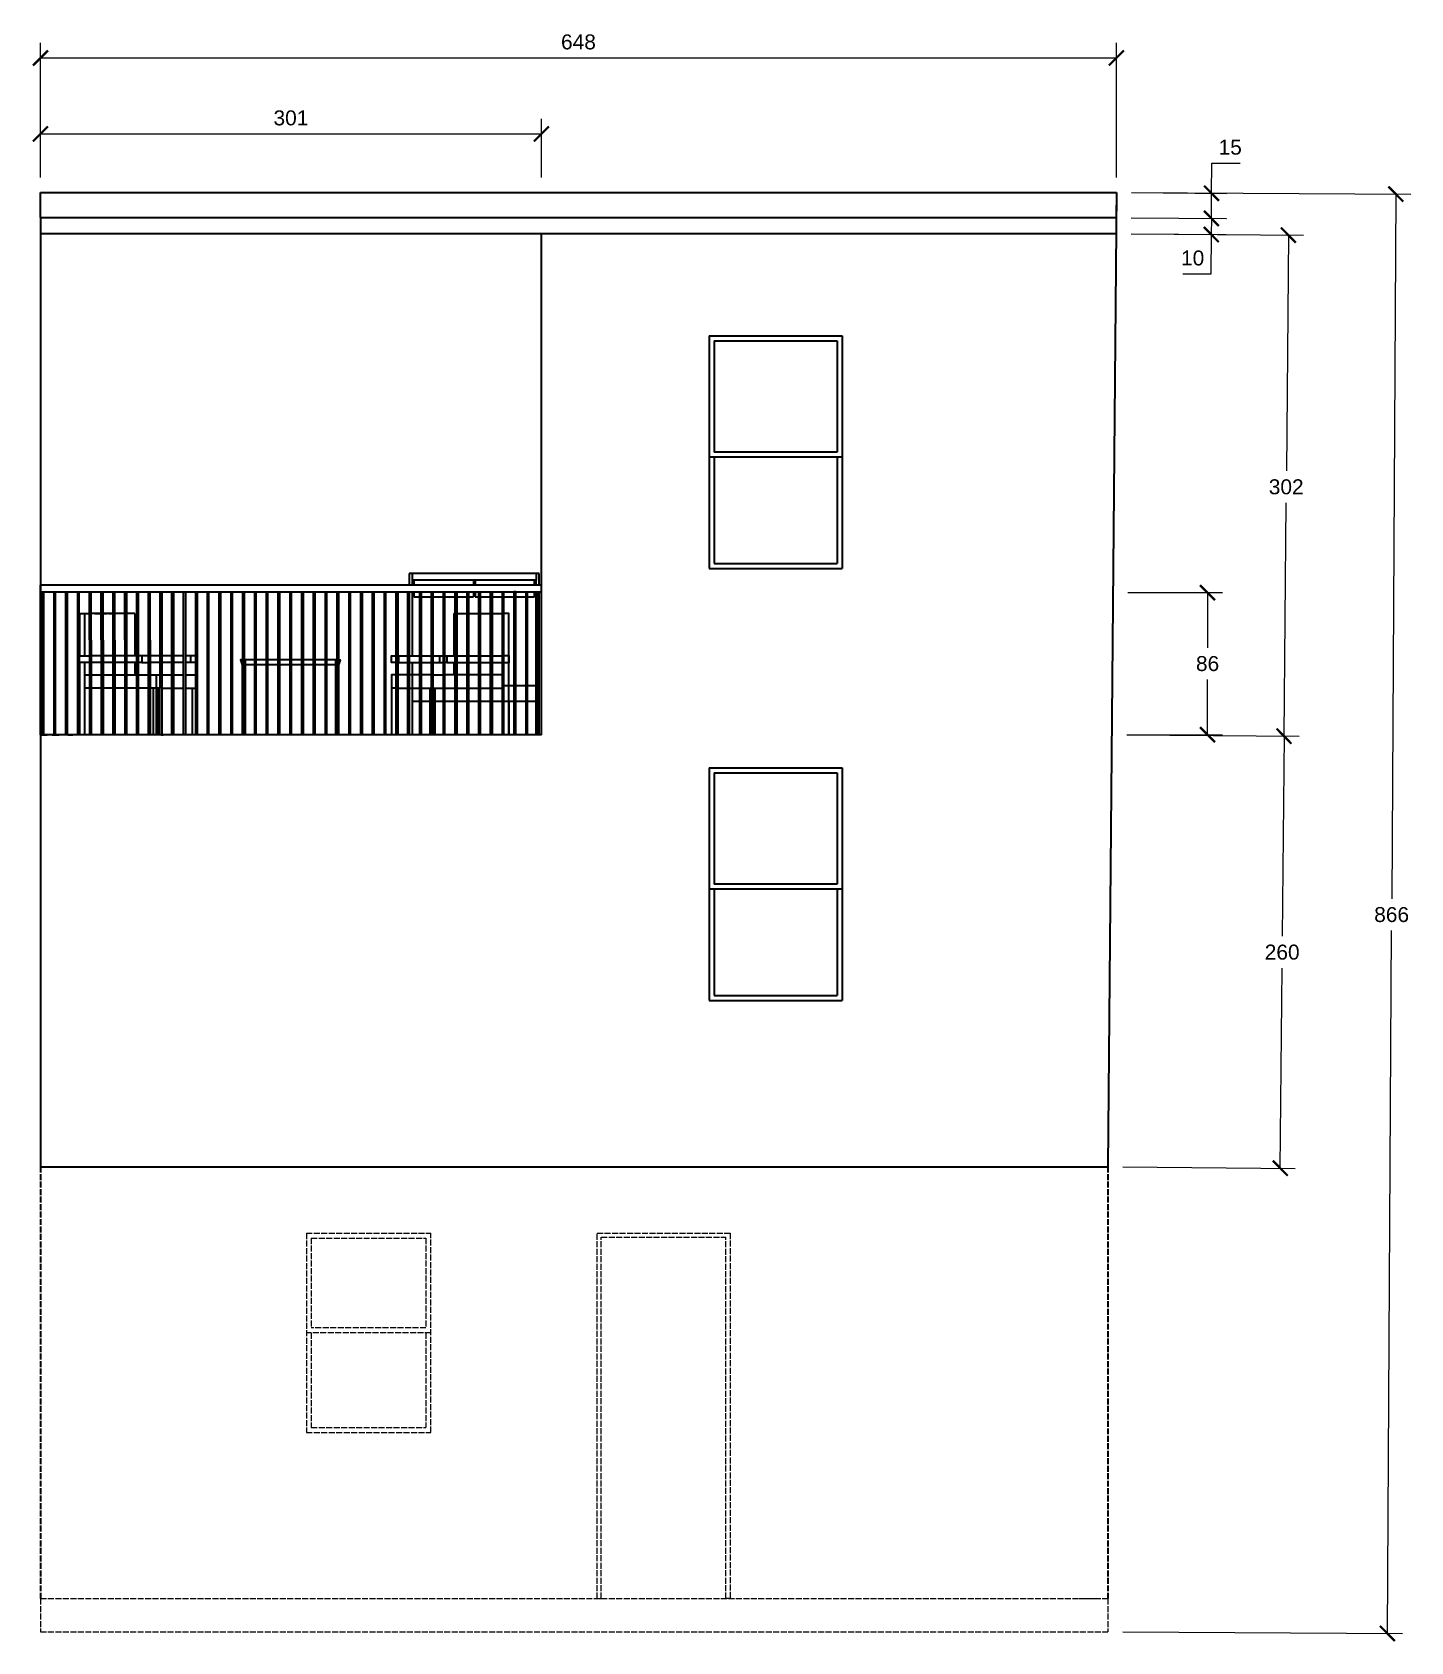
# Model space of a CAD drawing. Header units: millimetres. Extents: x 588 to 4422, y 307 to 1368.
# Drawn here: x 3593 to 4422, y 399 to 1368 of the extents above; entities that cross this region are included whole.
import ezdxf

# ---------------------------------------------------------------- set-up
doc = ezdxf.new("R2010")
doc.units = ezdxf.units.MM
doc.linetypes.add('ACAD_ISO02W100', pattern=[15, 12, -3])
for name, color, linetype, lineweight in [('A-FLOR-LEVL', 3, 'Continuous', 35), ('A-FURN', 2, 'Continuous', 35), ('A-ROOF', 3, 'Continuous', 35), ('A-WALL-FULL-EXTR', 3, 'Continuous', 35), ('QUOTE', 5, 'Continuous', 13)]:
    doc.layers.add(name, color=color, linetype=linetype, lineweight=lineweight)
doc.layers.add('A-STRUCTURE', color=4, linetype='Continuous')
doc.styles.get("Standard").update_dxf_attribs({"font": 'arial.ttf'})
doc.dimstyles.new('ISO-25', dxfattribs={"dimtxt": 2.5, "dimasz": 2.5, "dimexe": 1.25, "dimexo": 0.625, "dimtad": 1, "dimtxsty": 'Standard', "dimcen": 2.5, "dimadec": 0, "dimazin": 0, "dimtfac": 1, "dimtmove": 0, "dimatfit": 3, "dimfxl": 1, "dimarcsym": 0})

msp = doc.modelspace()

# ---------------------------------------------------------------- blocks, each defined once
blk = doc.blocks.new('_ArchTick')
at = {"color": 0, "linetype": 'ByBlock', "const_width": 0.15}
blk.add_lwpolyline([(-0.5, -0.5), (0.5, 0.5)], dxfattribs=at)
blk = doc.blocks.new('*D11')
at = {"layer": 'Defpoints', "color": 0, "transparency": 16777216}
for p in [(4243, 1030.95), (4242.26, 945.44), (4299.93, 945.44)]:
    blk.add_point(p, dxfattribs=at)
at = {"layer": 'QUOTE', "color": 0, "transparency": 16777216}
for p, q in [((4252, 1030.95), (4308.93, 1030.95)), ((4299.93, 1030.95), (4299.93, 997.79)), ((4299.93, 945.44), (4299.93, 978.6)), ((4251.26, 945.44), (4308.93, 945.44))]:
    blk.add_line(p, q, dxfattribs=at)
at = {"layer": 'QUOTE', "color": 0, "transparency": 16777216, "xscale": 9, "yscale": 9, "zscale": 9}
for p, rotation in [((4299.93, 1030.95), 90), ((4299.93, 945.44), 270)]:
    blk.add_blockref('_ArchTick', p, dxfattribs=dict(at, rotation=rotation))
at = {"layer": 'QUOTE', "color": 0, "transparency": 16777216, "insert": (4299.93, 988.2), "char_height": 9, "attachment_point": 5}
blk.add_mtext('86', dxfattribs=at)
blk = doc.blocks.new('*D13')
at = {"layer": 'Defpoints', "color": 0, "transparency": 16777216}
for p in [(4242.26, 945.44), (4240.01, 685.41), (4343.7, 684.51)]:
    blk.add_point(p, dxfattribs=at)
at = {"layer": 'QUOTE', "color": 0, "transparency": 16777216}
for p, q in [((4251.26, 945.36), (4354.96, 944.47)), ((4345.96, 944.54), (4344.91, 824.12)), ((4343.7, 684.51), (4344.75, 804.93)), ((4249.01, 685.33), (4352.7, 684.43))]:
    blk.add_line(p, q, dxfattribs=at)
at = {"layer": 'QUOTE', "color": 0, "transparency": 16777216, "xscale": 9, "yscale": 9, "zscale": 9}
for p, rotation in [((4345.96, 944.54), 89.50404895550439), ((4343.7, 684.51), 269.5040489555044)]:
    blk.add_blockref('_ArchTick', p, dxfattribs=dict(at, rotation=rotation))
at = {"layer": 'QUOTE', "color": 0, "transparency": 16777216, "insert": (4344.83, 814.53), "char_height": 9, "attachment_point": 5}
blk.add_mtext('260', dxfattribs=at)
blk = doc.blocks.new('*D14')
at = {"layer": 'Defpoints', "color": 0, "transparency": 16777216}
for p in [(4244.87, 1247.02), (4242.26, 945.44), (4345.96, 944.54)]:
    blk.add_point(p, dxfattribs=at)
at = {"layer": 'QUOTE', "color": 0, "transparency": 16777216}
for p, q in [((4253.87, 1246.94), (4357.57, 1246.04)), ((4348.57, 1246.12), (4347.34, 1104.2)), ((4345.96, 944.54), (4347.17, 1085)), ((4251.26, 945.36), (4354.96, 944.47))]:
    blk.add_line(p, q, dxfattribs=at)
at = {"layer": 'QUOTE', "color": 0, "transparency": 16777216, "xscale": 9, "yscale": 9, "zscale": 9}
for p, rotation in [((4348.57, 1246.12), 89.5040489555192), ((4345.96, 944.54), 269.5040489555192)]:
    blk.add_blockref('_ArchTick', p, dxfattribs=dict(at, rotation=rotation))
at = {"layer": 'QUOTE', "color": 0, "transparency": 16777216, "insert": (4347.25, 1094.6), "char_height": 9, "attachment_point": 5}
blk.add_mtext('302', dxfattribs=at)
blk = doc.blocks.new('*D15')
at = {"layer": 'Defpoints', "color": 0, "transparency": 16777216}
for p in [(4245.09, 1271.83), (4240.01, 405.44), (4408.16, 404.46)]:
    blk.add_point(p, dxfattribs=at)
at = {"layer": 'QUOTE', "color": 0, "transparency": 16777216}
for p, q in [((4254.09, 1271.77), (4422.24, 1270.79)), ((4413.24, 1270.84), (4410.75, 846.72)), ((4408.16, 404.46), (4410.64, 827.53)), ((4249.01, 405.39), (4417.16, 404.4))]:
    blk.add_line(p, q, dxfattribs=at)
at = {"layer": 'QUOTE', "color": 0, "transparency": 16777216, "xscale": 9, "yscale": 9, "zscale": 9}
for p, rotation in [((4413.24, 1270.84), 89.66430896421528), ((4408.16, 404.46), 269.6643089642153)]:
    blk.add_blockref('_ArchTick', p, dxfattribs=dict(at, rotation=rotation))
at = {"layer": 'QUOTE', "color": 0, "transparency": 16777216, "insert": (4410.7, 837.13), "char_height": 9, "attachment_point": 5}
blk.add_mtext('866', dxfattribs=at)
blk = doc.blocks.new('*D16')
at = {"layer": 'Defpoints', "color": 0, "transparency": 16777216}
for p in [(4245.09, 1271.83), (4244.96, 1256.72), (4302.21, 1256.22)]:
    blk.add_point(p, dxfattribs=at)
at = {"layer": 'QUOTE', "color": 0, "transparency": 16777216}
for p, q in [((4302.34, 1271.33), (4302.49, 1289.43)), ((4302.49, 1289.43), (4319.61, 1289.43)), ((4254.09, 1271.75), (4311.34, 1271.25)), ((4302.21, 1256.22), (4302.34, 1271.33)), ((4253.96, 1256.64), (4311.21, 1256.14))]:
    blk.add_line(p, q, dxfattribs=at)
at = {"layer": 'QUOTE', "color": 0, "transparency": 16777216, "xscale": 9, "yscale": 9, "zscale": 9}
for p, rotation in [((4302.34, 1271.33), 89.50402273631893), ((4302.21, 1256.22), 269.504022736319)]:
    blk.add_blockref('_ArchTick', p, dxfattribs=dict(at, rotation=rotation))
at = {"layer": 'QUOTE', "color": 0, "transparency": 16777216, "insert": (4313.55, 1299.03), "char_height": 9, "attachment_point": 5}
blk.add_mtext('15', dxfattribs=at)
blk = doc.blocks.new('*D17')
at = {"layer": 'Defpoints', "color": 0, "transparency": 16777216}
for p in [(3899.02, 1307.07), (3597.59, 1271.83), (3899.02, 1271.83)]:
    blk.add_point(p, dxfattribs=at)
at = {"layer": 'QUOTE', "color": 0, "transparency": 16777216}
for p, q in [((3597.59, 1280.83), (3597.59, 1316.07)), ((3899.02, 1280.83), (3899.02, 1316.07)), ((3597.59, 1307.07), (3899.02, 1307.07))]:
    blk.add_line(p, q, dxfattribs=at)
at = {"layer": 'QUOTE', "color": 0, "transparency": 16777216, "xscale": 9, "yscale": 9, "zscale": 9, "rotation": 180}
blk.add_blockref('_ArchTick', (3597.59, 1307.07), dxfattribs=at)
at = {"layer": 'QUOTE', "color": 0, "transparency": 16777216, "xscale": 9, "yscale": 9, "zscale": 9}
blk.add_blockref('_ArchTick', (3899.02, 1307.07), dxfattribs=at)
at = {"layer": 'QUOTE', "color": 0, "transparency": 16777216, "insert": (3748.31, 1316.66), "char_height": 9, "attachment_point": 5}
blk.add_mtext('301', dxfattribs=at)
blk = doc.blocks.new('*D12')
at = {"layer": 'Defpoints', "color": 0, "transparency": 16777216}
for p in [(4245.09, 1352.79), (3597.59, 1271.83), (4245.09, 1271.83)]:
    blk.add_point(p, dxfattribs=at)
at = {"layer": 'QUOTE', "color": 0, "transparency": 16777216}
for p, q in [((3597.59, 1280.83), (3597.59, 1361.79)), ((4245.09, 1280.83), (4245.09, 1361.79)), ((3597.59, 1352.79), (4245.09, 1352.79))]:
    blk.add_line(p, q, dxfattribs=at)
at = {"layer": 'QUOTE', "color": 0, "transparency": 16777216, "xscale": 9, "yscale": 9, "zscale": 9, "rotation": 180}
blk.add_blockref('_ArchTick', (3597.59, 1352.79), dxfattribs=at)
at = {"layer": 'QUOTE', "color": 0, "transparency": 16777216, "xscale": 9, "yscale": 9, "zscale": 9}
blk.add_blockref('_ArchTick', (4245.09, 1352.79), dxfattribs=at)
at = {"layer": 'QUOTE', "color": 0, "transparency": 16777216, "insert": (3921.34, 1362.39), "char_height": 9, "attachment_point": 5}
blk.add_mtext('648', dxfattribs=at)
blk = doc.blocks.new('*D18')
at = {"layer": 'Defpoints', "color": 0, "transparency": 16777216}
for p in [(4244.96, 1256.72), (4244.87, 1247.02), (4302.17, 1246.52)]:
    blk.add_point(p, dxfattribs=at)
at = {"layer": 'QUOTE', "color": 0, "transparency": 16777216}
for p, q in [((4302.26, 1256.22), (4302.34, 1265.22)), ((4253.96, 1256.64), (4311.26, 1256.14)), ((4302.26, 1256.22), (4302.17, 1246.52)), ((4253.87, 1246.94), (4311.17, 1246.45)), ((4302.17, 1246.52), (4301.97, 1222.74)), ((4301.97, 1222.74), (4284.95, 1222.74))]:
    blk.add_line(p, q, dxfattribs=at)
at = {"layer": 'QUOTE', "color": 0, "transparency": 16777216, "xscale": 9, "yscale": 9, "zscale": 9}
for p, rotation in [((4302.26, 1256.22), 269.5040227365348), ((4302.17, 1246.52), 89.50402273653474)]:
    blk.add_blockref('_ArchTick', p, dxfattribs=dict(at, rotation=rotation))
at = {"layer": 'QUOTE', "color": 0, "transparency": 16777216, "insert": (4290.96, 1232.33), "char_height": 9, "attachment_point": 5}
blk.add_mtext('10', dxfattribs=at)

# ---------------------------------------------------------------- dimensions: what is measured, and where the dimension line sits
at = {"layer": 'QUOTE'}
for base, p1, p2, picture, middle in [((4245.08912144, 1352.79164316), (3597.58912144, 1271.82696661), (4245.08912144, 1271.82696661), '*D12', (3921.33912144, 1362.38680005)), ((3899.02, 1307.07), (3597.59, 1271.83), (3899.02, 1271.83), '*D17', (3748.31, 1316.66))]:
    dim = msp.add_linear_dim(base=base, p1=p1, p2=p2, dimstyle='ISO-25', override={"dimtxt": 9, "dimasz": 9, "dimexe": 9, "dimexo": 9, "dimgap": 5, "dimdec": 0, "dimblk1": 'ArchTick', "dimblk2": 'ArchTick', "dimsah": 1, "dimlwd": 65535, "dimlwe": 65535}, dxfattribs=at)
    dim.commit()
    dim.dimension.update_dxf_attribs({"geometry": picture, "text_midpoint": middle})
for base, p1, p2, angle, override, picture, middle, dimtype in [((4302.21, 1256.22), (4245.09, 1271.83), (4244.96, 1256.72), 269.50402, {"dimtxt": 9, "dimasz": 9, "dimexe": 9, "dimexo": 9, "dimgap": 5, "dimtih": 1, "dimtoh": 1, "dimdec": 0, "dimblk1": 'ArchTick', "dimblk2": 'ArchTick', "dimsah": 1, "dimlwd": 65535, "dimlwe": 65535}, '*D16', (4313.55, 1289.43), 161), ((4408.16, 404.46), (4245.09, 1271.83), (4240.01, 405.44), 269.66431, {"dimtxt": 9, "dimasz": 9, "dimexe": 9, "dimexo": 9, "dimgap": 5, "dimtih": 1, "dimdec": 0, "dimblk1": 'ArchTick', "dimblk2": 'ArchTick', "dimsah": 1, "dimlwd": 65535, "dimlwe": 65535}, '*D15', (4410.7, 837.13), 161), ((4302.17, 1246.52), (4244.96, 1256.72), (4244.87, 1247.02), 269.50402, {"dimtxt": 9, "dimasz": 9, "dimexe": 9, "dimexo": 9, "dimgap": 5, "dimtoh": 1, "dimdec": 0, "dimblk1": 'ArchTick', "dimblk2": 'ArchTick', "dimsah": 1, "dimlwd": 65535, "dimlwe": 65535}, '*D18', (4290.96, 1222.74), 161), ((4345.96, 944.54), (4244.87, 1247.02), (4242.26, 945.44), 269.50405, {"dimtxt": 9, "dimasz": 9, "dimexe": 9, "dimexo": 9, "dimgap": 5, "dimtih": 1, "dimdec": 0, "dimblk1": 'ArchTick', "dimblk2": 'ArchTick', "dimsah": 1, "dimlwd": 65535, "dimlwe": 65535}, '*D14', (4347.25, 1094.6), 161), ((4299.93, 945.44), (4243, 1030.95), (4242.26, 945.44), 90, {"dimtxt": 9, "dimasz": 9, "dimexe": 9, "dimexo": 9, "dimgap": 5, "dimtih": 1, "dimdec": 0, "dimblk1": 'ArchTick', "dimblk2": 'ArchTick', "dimsah": 1, "dimlwd": 65535, "dimlwe": 65535}, '*D11', (4299.93, 988.2), 160)]:
    dim = msp.add_linear_dim(base=base, p1=p1, p2=p2, angle=angle, dimstyle='ISO-25', override=override, dxfattribs=at)
    dim.commit()
    dim.dimension.update_dxf_attribs({"geometry": picture, "text_midpoint": middle, "dimtype": dimtype})
dim = msp.add_aligned_dim(p1=(4242.26, 945.44), p2=(4240.01, 685.41), distance=103.7, dimstyle='ISO-25', override={"dimtxt": 9, "dimasz": 9, "dimexe": 9, "dimexo": 9, "dimgap": 5, "dimtih": 1, "dimdec": 0, "dimblk1": 'ArchTick', "dimblk2": 'ArchTick', "dimsah": 1, "dimlwd": 65535, "dimlwe": 65535}, dxfattribs=at)
dim.commit()
dim.dimension.update_dxf_attribs({"geometry": '*D13', "text_midpoint": (4344.83, 814.53)})

# ---------------------------------------------------------------- linework, layer by layer
at = {"layer": 'A-FLOR-LEVL'}
msp.add_line((3597.59, 685.44), (4240.01, 685.41), dxfattribs=at)
at = {"layer": 'A-FURN'}
for p, q in [((3897.79, 1042.44), (3819.43, 1042.44)), ((3819.43, 1042.44), (3819.43, 1035.44)), ((3821.27, 1042.44), (3821.27, 1035.44)), ((3895.96, 1038.44), (3821.27, 1038.44)), ((3822.27, 1038.44), (3822.27, 1035.44)), ((3858.11, 1038.44), (3858.11, 1035.44)), ((3859.11, 1038.44), (3859.11, 1035.44)), ((3894.96, 1035.44), (3894.96, 1038.44)), ((3895.96, 1042.44), (3895.96, 1038.44)), ((3895.96, 1035.44), (3895.96, 1038.44)), ((3897.79, 1035.44), (3897.79, 1042.44)), ((3597.59, 1031.44), (3899.02, 1031.44)), ((3598.49, 1031.44), (3598.49, 945.44)), ((3599.59, 945.44), (3599.59, 1031.44)), ((3605.59, 1031.44), (3605.59, 945.44)), ((3606.69, 945.44), (3606.69, 1031.44)), ((3612.69, 1031.44), (3612.69, 945.44)), ((3613.79, 945.44), (3613.79, 1031.44)), ((3619.79, 1031.44), (3619.79, 945.44)), ((3620.89, 945.44), (3620.89, 1031.44)), ((3669.49, 1031.44), (3669.49, 973.44)), ((3690.79, 1031.44), (3690.79, 945.44)), ((3697.89, 1031.44), (3697.89, 945.44)), ((3698.99, 945.44), (3698.99, 1031.44)), ((3704.99, 1031.44), (3704.99, 945.44)), ((3706.09, 945.44), (3706.09, 1031.44)), ((3712.09, 1031.44), (3712.09, 945.44)), ((3713.19, 945.44), (3713.19, 1031.44)), ((3719.19, 1031.44), (3719.19, 945.44)), ((3720.29, 945.44), (3720.29, 1031.44)), ((3775.99, 1031.44), (3775.99, 945.44)), ((3777.09, 945.44), (3777.09, 1031.44)), ((3783.09, 1031.44), (3783.09, 945.44)), ((3784.19, 945.44), (3784.19, 1031.44)), ((3790.19, 1031.44), (3790.19, 945.44)), ((3791.29, 945.44), (3791.29, 1031.44)), ((3797.29, 1031.44), (3797.29, 945.44)), ((3798.39, 945.44), (3798.39, 1031.44)), ((3804.39, 1031.44), (3804.39, 945.44)), ((3805.49, 945.44), (3805.49, 1031.44)), ((3811.49, 1031.44), (3811.49, 945.44)), ((3821.27, 1031.44), (3821.27, 992.9)), ((3822.27, 1031.44), (3822.27, 1028.44)), ((3822.27, 1028.44), (3825.69, 1028.44)), ((3826.79, 964.02), (3826.79, 1031.44)), ((3826.79, 1028.44), (3832.79, 1028.44)), ((3832.79, 1031.44), (3832.79, 945.44)), ((3833.89, 945.44), (3833.89, 1031.44)), ((3833.89, 1028.44), (3839.89, 1028.44)), ((3840.99, 1028.44), (3846.99, 1028.44)), ((3848.09, 1028.44), (3854.09, 1028.44)), ((3855.19, 1028.44), (3858.11, 1028.44)), ((3858.11, 1031.44), (3858.11, 1028.44)), ((3859.11, 1031.44), (3859.11, 1028.44)), ((3859.11, 1028.44), (3861.19, 1028.44)), ((3862.29, 1028.44), (3868.29, 1028.44)), ((3869.39, 1028.44), (3875.39, 1028.44)), ((3876.48, 1028.44), (3882.49, 1028.44)), ((3883.59, 1028.44), (3889.59, 1028.44)), ((3890.69, 1028.44), (3894.96, 1028.44)), ((3894.96, 1028.44), (3894.96, 1031.44)), ((3894.96, 1031.44), (3895.96, 1031.44)), ((3895.96, 945.44), (3895.96, 1031.44)), ((3897.79, 945.44), (3897.79, 1031.44)), ((3621.09, 1018.44), (3621.09, 1018.44)), ((3624.38, 992.9), (3624.38, 1018.41)), ((3634.02, 1018.44, 14.41), (3628.02, 1018.44, 7.63)), ((3630.39, 1018.44), (3633.39, 1018.44)), ((3641.11, 1018.44, 22.44), (3635.12, 1018.44, 15.65)), ((3635.12, 1018.44), (3637.49, 1018.44)), ((3638.59, 1018.44), (3641.11, 1018.44)), ((3648.21, 1018.44, 30.46), (3642.21, 1018.44, 23.68)), ((3654.43, 1018.44, 37.5), (3649.31, 1018.44, 31.71)), ((3654.43, 1018.44, 37.5), (3654.43, 992.9)), ((3846.32, 1018.44, 37.5), (3846.99, 1018.44, 36.74)), ((3846.32, 1018.44, 37.5), (3846.32, 992.9)), ((3848.09, 1018.44, 35.49), (3854.09, 1018.44, 28.71)), ((3855.19, 1018.44, 27.46), (3861.19, 1018.44, 20.68)), ((3862.29, 1018.44, 19.43), (3868.29, 1018.44, 12.65)), ((3869.39, 1018.44, 11.4), (3875.39, 1018.44, 4.62)), ((3634.08, 992.9), (3628.08, 992.9)), ((3634.08, 988.95), (3628.09, 988.95)), ((3641.17, 992.9), (3635.18, 992.9)), ((3641.17, 988.95), (3635.18, 988.95)), ((3648.26, 992.9), (3642.27, 992.9)), ((3648.26, 988.95), (3642.27, 988.95)), ((3655.35, 992.9), (3649.36, 992.9)), ((3655.35, 988.95), (3649.36, 988.95)), ((3654.45, 988.95), (3654.45, 981.44)), ((3658.58, 992.9), (3656.45, 992.9)), ((3658.58, 988.95), (3656.45, 988.95)), ((3669.49, 992.9), (3663.54, 992.9)), ((3669.49, 988.95), (3663.54, 988.95)), ((3676.61, 992.9), (3670.59, 992.9)), ((3676.61, 988.95), (3670.59, 988.95)), ((3690.79, 992.9), (3684.79, 992.9)), ((3690.79, 988.95), (3684.79, 988.95)), ((3687.8, 992.9), (3687.8, 988.95)), ((3726.29, 990.44), (3720.29, 990.44)), ((3733.39, 990.44), (3727.39, 990.44)), ((3740.49, 990.44), (3734.49, 990.44)), ((3747.59, 990.44), (3741.59, 990.44)), ((3754.69, 990.44), (3748.69, 990.44)), ((3761.79, 990.44), (3755.79, 990.44)), ((3768.89, 990.44), (3762.89, 990.44)), ((3775.99, 990.44), (3769.99, 990.44)), ((3812.59, 992.9), (3818.59, 992.9)), ((3812.59, 988.95), (3818.59, 988.95)), ((3812.95, 992.9), (3812.95, 988.95)), ((3821.27, 988.95), (3821.27, 945.44)), ((3826.79, 992.9), (3832.79, 992.9)), ((3826.79, 988.95), (3832.79, 988.95)), ((3833.89, 992.9), (3839.89, 992.9)), ((3833.89, 988.95), (3839.89, 988.95)), ((3837.76, 992.9), (3837.76, 988.95)), ((3842.17, 992.9), (3846.99, 992.9)), ((3842.17, 988.95), (3846.99, 988.95)), ((3846.3, 988.95), (3846.3, 981.44)), ((3848.09, 992.9), (3854.09, 992.9)), ((3848.09, 988.95), (3854.09, 988.95)), ((3855.19, 992.9), (3861.19, 992.9)), ((3855.19, 988.95), (3861.19, 988.95)), ((3862.29, 992.9), (3868.29, 992.9)), ((3862.29, 988.95), (3868.29, 988.95)), ((3869.39, 992.9), (3875.39, 992.9)), ((3869.39, 988.95), (3875.39, 988.95)), ((3624.38, 981.44), (3627.01, 981.44)), ((3628.11, 981.44), (3634.1, 981.44)), ((3635.2, 981.44), (3641.19, 981.44)), ((3642.29, 981.44), (3648.28, 981.44)), ((3649.38, 981.44), (3655.36, 981.44)), ((3656.46, 981.44), (3662.45, 981.44)), ((3663.55, 981.44), (3669.49, 981.44)), ((3670.59, 981.44), (3676.61, 981.44)), ((3677.69, 981.44), (3683.71, 981.44)), ((3684.79, 981.44), (3690.79, 981.44)), ((3719.19, 987.44), (3718.99, 987.44)), ((3726.29, 987.44), (3720.79, 987.44)), ((3733.39, 987.44), (3727.39, 987.44)), ((3740.49, 987.44), (3734.49, 987.44)), ((3747.59, 987.44), (3741.59, 987.44)), ((3754.69, 987.44), (3748.69, 987.44)), ((3761.79, 987.44), (3755.79, 987.44)), ((3768.89, 987.44), (3762.89, 987.44)), ((3775.24, 987.44), (3769.99, 987.44)), ((3818.59, 981.44), (3812.59, 981.44)), ((3832.79, 981.44), (3826.79, 981.44)), ((3833.89, 981.44), (3839.89, 981.44)), ((3846.99, 981.44), (3840.99, 981.44)), ((3854.09, 981.44), (3848.09, 981.44)), ((3861.19, 981.44), (3855.19, 981.44)), ((3868.29, 981.44), (3862.29, 981.44)), ((3875.39, 981.44), (3869.39, 981.44)), ((3876.37, 973.44), (3876.37, 981.44)), ((3627.03, 973.44), (3624.38, 973.44)), ((3634.12, 973.44), (3628.13, 973.44)), ((3641.2, 973.44), (3635.22, 973.44)), ((3648.29, 973.44), (3642.3, 973.44)), ((3655.38, 973.44), (3649.39, 973.44)), ((3662.46, 973.44), (3656.48, 973.44)), ((3665.61, 945.44), (3665.61, 973.44)), ((3668.71, 945.44), (3668.71, 973.44)), ((3670.62, 973.44), (3670.62, 945.44)), ((3677.72, 973.44), (3677.72, 945.44)), ((3684.82, 973.44), (3684.82, 945.44)), ((3688.87, 973.44), (3688.87, 945.44)), ((3811.49, 973.44), (3808.78, 973.44)), ((3819.69, 973.44), (3825.69, 973.44)), ((3826.79, 973.44), (3832.79, 973.44)), ((3832.04, 945.44), (3832.04, 973.44)), ((3833.89, 973.44), (3839.89, 973.44)), ((3835.14, 945.44), (3835.14, 973.44)), ((3840.99, 973.44), (3846.99, 973.44)), ((3848.09, 973.44), (3854.09, 973.44)), ((3855.19, 973.44), (3861.19, 973.44)), ((3862.29, 973.44), (3868.29, 973.44)), ((3869.39, 973.44), (3875.39, 973.44)), ((3895.96, 974.94), (3876.37, 974.94)), ((3825.69, 965.44), (3821.27, 965.44)), ((3826.79, 945.44), (3826.79, 965.44)), ((3832.04, 965.44), (3826.79, 965.44)), ((3839.89, 965.44), (3835.14, 965.44)), ((3846.99, 965.44), (3840.99, 965.44)), ((3854.09, 965.44), (3848.09, 965.44)), ((3861.19, 965.44), (3855.19, 965.44)), ((3868.29, 965.44), (3862.29, 965.44)), ((3875.39, 965.44), (3869.39, 965.44)), ((3882.49, 965.44), (3876.37, 965.44)), ((3889.59, 965.44), (3883.59, 965.44)), ((3895.96, 965.44), (3890.69, 965.44)), ((3613.99, 945.44), (3616.99, 945.44)), ((3651.99, 945.44), (3650.89, 945.44)), ((3670.29, 945.44), (3671.39, 945.44)), ((3775.99, 947.44), (3775.24, 947.44))]:
    msp.add_line(p, q, dxfattribs=at)
for points in [[(3899.02, 945.44), (3899.02, 1035.44), (3597.59, 1035.44)], [(3626.89, 1031.44), (3627.03, 973.44), (3627.03, 945.44)], [(3627.99, 1031.44), (3628.13, 973.44), (3628.13, 945.44)], [(3633.99, 1031.44), (3634.12, 973.44), (3634.12, 945.44)], [(3635.09, 1031.44), (3635.22, 973.44), (3635.22, 945.44)], [(3641.09, 1031.44), (3641.2, 973.44), (3641.2, 945.44)], [(3642.19, 1031.44), (3642.3, 973.44), (3642.3, 945.44)], [(3648.19, 1031.44), (3648.29, 973.44), (3648.29, 945.44)], [(3649.29, 1031.44), (3649.39, 973.44), (3649.39, 945.44)], [(3655.29, 1031.44), (3655.38, 973.44), (3655.38, 945.44)], [(3656.39, 1031.44), (3656.48, 973.44), (3656.48, 945.44)], [(3662.39, 1031.44), (3662.46, 973.44), (3662.46, 945.44)], [(3663.49, 1031.44), (3663.56, 973.44), (3663.56, 945.44)], [(3670.59, 1031.44), (3670.59, 973.44), (3676.62, 973.44)], [(3676.62, 945.44), (3676.62, 973.44), (3676.59, 1031.44)], [(3677.69, 1031.44), (3677.69, 973.44), (3683.72, 973.44)], [(3683.72, 945.44), (3683.72, 973.44), (3683.69, 1031.44)], [(3684.79, 1031.44), (3684.79, 973.44), (3690.79, 973.44)], [(3691.89, 1031.44), (3691.97, 945.44), (3691.97, 973.44), (3691.95, 973.44)], [(3726.29, 1031.44), (3726.29, 987.44), (3726.29, 945.44)], [(3727.39, 945.44), (3727.39, 987.44), (3727.39, 1031.44)], [(3733.39, 1031.44), (3733.39, 987.44), (3733.39, 945.44)], [(3734.49, 945.44), (3734.49, 987.44), (3734.49, 1031.44)], [(3740.49, 1031.44), (3740.49, 987.44), (3740.49, 945.44)], [(3741.59, 945.44), (3741.59, 987.44), (3741.59, 1031.44)], [(3747.59, 1031.44), (3747.59, 987.44), (3747.59, 945.44)], [(3748.69, 945.44), (3748.69, 987.44), (3748.69, 1031.44)], [(3754.69, 1031.44), (3754.69, 987.44), (3754.69, 945.44)], [(3755.79, 945.44), (3755.79, 987.44), (3755.79, 1031.44)], [(3761.79, 1031.44), (3761.79, 987.44), (3761.79, 945.44)], [(3762.89, 945.44), (3762.89, 987.44), (3762.89, 1031.44)], [(3768.89, 1031.44), (3768.89, 987.44), (3768.89, 945.44)], [(3769.99, 945.44), (3769.99, 987.44), (3769.99, 1031.44)], [(3812.59, 1031.44), (3812.59, 945.44), (3812.59, 973.44), (3818.59, 973.44), (3818.59, 945.44), (3818.59, 1031.44)], [(3819.69, 945.44), (3819.69, 973.44), (3819.69, 1031.44)], [(3825.69, 1031.44), (3825.69, 965.44), (3825.69, 945.44)], [(3839.89, 1031.44), (3839.89, 965.44), (3839.89, 945.44)], [(3840.99, 945.44), (3840.99, 965.44), (3840.99, 1031.44)], [(3846.99, 1031.44), (3846.99, 965.44), (3846.99, 945.44)], [(3848.09, 1031.44), (3848.09, 965.44), (3848.09, 945.44)], [(3854.09, 1031.44), (3854.09, 965.44), (3854.09, 945.44)], [(3855.19, 1031.44), (3855.19, 965.44), (3855.19, 945.44)], [(3861.19, 1031.44), (3861.19, 965.44), (3861.19, 945.44)], [(3862.29, 1031.44), (3862.29, 965.44), (3862.29, 945.44)], [(3868.29, 1031.44), (3868.29, 965.44), (3868.29, 945.44)], [(3869.39, 1031.44), (3869.39, 965.44), (3869.39, 945.44)], [(3875.39, 1031.44), (3875.39, 965.44), (3875.39, 945.44)], [(3876.37, 945.44), (3876.37, 965.44), (3876.49, 1031.44)], [(3883.59, 945.44), (3883.59, 965.44), (3883.59, 1031.44), (3882.49, 1031.44), (3882.49, 945.44)], [(3889.59, 1031.44), (3889.59, 965.44), (3889.59, 945.44)], [(3890.69, 945.44), (3890.69, 965.44), (3890.69, 1031.44)], [(3896.69, 1031.44), (3896.69, 965.44), (3896.69, 945.44)], [(3897.79, 945.44), (3897.79, 965.44), (3897.79, 1031.44)], [(3597.59, 1025.44), (3597.59, 945.44), (3600.59, 945.44), (3601.69, 945.44)], [(3626.99, 988.95), (3621.04, 988.95), (3621.04, 992.9), (3626.98, 992.9)], [(3621.28, 945.44), (3621.28, 973.44), (3621.28, 981.44), (3621.28, 988.95)], [(3624.38, 945.44), (3624.38, 973.44), (3624.38, 981.44), (3624.38, 988.95)], [(3662.44, 992.9), (3658.58, 992.9), (3658.58, 988.95), (3662.44, 988.95)], [(3683.71, 992.9), (3678.26, 992.9), (3677.69, 992.9)], [(3683.71, 988.95), (3678.26, 988.95), (3677.69, 988.95)], [(3691.93, 988.95), (3691.97, 988.95), (3691.97, 992.9), (3691.93, 992.9)], [(3719.19, 990.44), (3718.01, 990.44), (3718.99, 987.44), (3718.99, 947.44), (3718.99, 945.44)], [(3720.29, 987.44), (3720.79, 987.44), (3720.79, 990.44), (3720.79, 945.44)], [(3775.24, 990.44), (3775.24, 945.44), (3775.24, 990.44), (3775.24, 987.44), (3776.14, 987.44), (3777.04, 987.44)], [(3777.09, 990.44), (3778.01, 990.44), (3777.04, 987.44), (3777.04, 947.44), (3777.04, 945.44)], [(3811.49, 988.95), (3808.78, 988.95), (3808.78, 992.9), (3811.49, 992.9)], [(3819.69, 992.9), (3822.49, 992.9), (3825.69, 992.9)], [(3819.69, 988.95), (3822.49, 988.95), (3825.69, 988.95)], [(3840.99, 992.9), (3842.17, 992.9), (3842.17, 988.95), (3840.99, 988.95)], [(3876.41, 988.95), (3879.71, 988.95), (3879.71, 992.9), (3876.37, 992.9)], [(3667.16, 981.44), (3667.16, 973.44), (3667.16, 945.44)], [(3691.94, 981.44), (3691.97, 981.44), (3691.97, 973.44)], [(3811.49, 981.44), (3808.78, 981.44), (3808.78, 973.44), (3808.78, 945.44)], [(3825.69, 981.44), (3822.49, 981.44), (3819.69, 981.44)], [(3669.52, 945.44), (3669.52, 973.44), (3663.56, 973.44)], [(3604.69, 945.44), (3605.79, 945.44), (3608.79, 945.44)], [(3718.99, 947.44), (3719.19, 947.44), (3718.91, 947.44)]]:
    msp.add_lwpolyline(points, dxfattribs=at)
msp.add_lwpolyline([(3720.29, 947.44), (3720.79, 947.44)], close=True, dxfattribs=at)
for points in [[(3621.28, 992.9, 0), (3621.28, 1018.44, 0), (3626.92, 1018.44, 6.38)], [(3879.47, 965.44, 0), (3879.47, 945.44, 0), (3879.47, 1018.44, 0), (3876.47, 1018.44, 3.4)]]:
    msp.add_polyline3d(points, dxfattribs=at)
at = {"layer": 'A-ROOF'}
for p, q in [((3597.59, 1256.72), (3597.59, 1271.83)), ((3597.59, 1271.83), (4245.09, 1271.83)), ((4245.09, 1271.83), (4244.96, 1256.72)), ((3597.59, 1256.72), (4244.96, 1256.72)), ((4244.87, 1247.02), (3597.59, 1247.02))]:
    msp.add_line(p, q, dxfattribs=at)
at = {"layer": 'A-STRUCTURE', "linetype": 'ACAD_ISO02W100', "lineweight": 35, "ltscale": 0.3}
for p, q in [((3597.59, 685.44), (3597.59, 425.44)), ((4240.01, 685.44), (4240.01, 425.44))]:
    msp.add_line(p, q, dxfattribs=at)
at = {"layer": 'A-STRUCTURE', "linetype": 'ACAD_ISO02W100', "ltscale": 0.3}
for p, q in [((3757.59, 645.44), (3832.59, 645.44)), ((3757.59, 645.44), (3757.59, 525.44)), ((3760.59, 642.44), (3760.59, 588.44)), ((3760.59, 642.44), (3829.59, 642.44)), ((3829.59, 642.44), (3829.59, 588.44)), ((3832.59, 525.44), (3832.59, 645.44)), ((3932.59, 425.44), (3932.59, 645.44)), ((3932.59, 645.44), (4012.59, 645.44)), ((3935.09, 425.44), (3935.09, 642.94)), ((3935.09, 642.94), (4010.09, 642.94)), ((4010.09, 425.44), (4010.09, 642.94)), ((4012.59, 645.44), (4012.59, 425.44)), ((3760.59, 585.44), (3760.59, 528.44)), ((3829.59, 585.44), (3829.59, 528.44)), ((3757.59, 525.44), (3832.59, 525.44)), ((3760.59, 528.44), (3829.59, 528.44)), ((3597.59, 425.44), (3597.59, 405.44)), ((3597.59, 425.44), (4240.01, 425.44)), ((3932.59, 425.44), (3935.09, 425.44)), ((4012.59, 425.44), (4010.09, 425.44)), ((4240.01, 425.44), (4240.01, 405.44)), ((3597.59, 405.44), (4240.01, 405.44))]:
    msp.add_line(p, q, dxfattribs=at)
at = {"layer": 'A-STRUCTURE', "linetype": 'ACAD_ISO02W100'}
msp.add_line((4222.59, 425.44), (4237.76, 425.44), dxfattribs=at)
at = {"layer": 'A-STRUCTURE', "linetype": 'ACAD_ISO02W100', "ltscale": 0.3}
for points in [[(3832.59, 585.44), (3757.59, 585.44)], [(3829.59, 588.44), (3760.59, 588.44)]]:
    msp.add_lwpolyline(points, dxfattribs=at)
at = {"layer": 'A-WALL-FULL-EXTR'}
for p, q in [((4245.09, 1271.83), (4240.01, 685.41)), ((3597.59, 1256.72), (3597.59, 685.44)), ((3899.02, 945.44), (3899.02, 1247.02)), ((4000.01, 1185.44), (4000.01, 1045.44)), ((4000.01, 1185.44), (4080.01, 1185.44)), ((4003.01, 1182.44), (4077.01, 1182.44)), ((4003.01, 1182.44), (4003.01, 1115.44)), ((4077.01, 1182.44), (4077.01, 1115.44)), ((4080.01, 1185.44), (4080.01, 1045.44)), ((4003.01, 1112.44), (4003.01, 1048.44)), ((4077.01, 1112.44), (4077.01, 1048.44)), ((4003.01, 1048.44), (4077.01, 1048.44)), ((4000.01, 1045.44), (4080.01, 1045.44)), ((3597.59, 945.44), (3597.59, 1035.44)), ((3899.02, 945.44), (3597.59, 945.44)), ((3899.02, 945.44), (3597.59, 945.44)), ((4000.01, 925.44), (4080.01, 925.44)), ((4000.01, 925.44), (4000.01, 785.44)), ((4003.01, 922.44), (4003.01, 855.44)), ((4003.01, 922.44), (4077.01, 922.44)), ((4077.01, 922.44), (4077.01, 855.44)), ((4080.01, 925.44), (4080.01, 785.44)), ((4003.01, 852.44), (4003.01, 788.44)), ((4077.01, 852.44), (4077.01, 788.44)), ((4000.01, 785.44), (4080.01, 785.44)), ((4003.01, 788.44), (4077.01, 788.44)), ((4080.01, 788.44), (4080.01, 785.44))]:
    msp.add_line(p, q, dxfattribs=at)
for points in [[(4077.01, 1115.44), (4003.01, 1115.44)], [(4080.01, 1112.44), (4000.01, 1112.44)], [(4077.01, 855.44), (4003.01, 855.44)], [(4080.01, 852.44), (4000.01, 852.44)]]:
    msp.add_lwpolyline(points, dxfattribs=at)

msp.set_redraw_order([(e.dxf.handle, doc.entitydb.next_handle()) for e in msp.query("TEXT MTEXT ATTDEF DIMENSION ARC_DIMENSION")])  # texts and dimensions are drawn at this point

doc.saveas('drawing.dxf')
